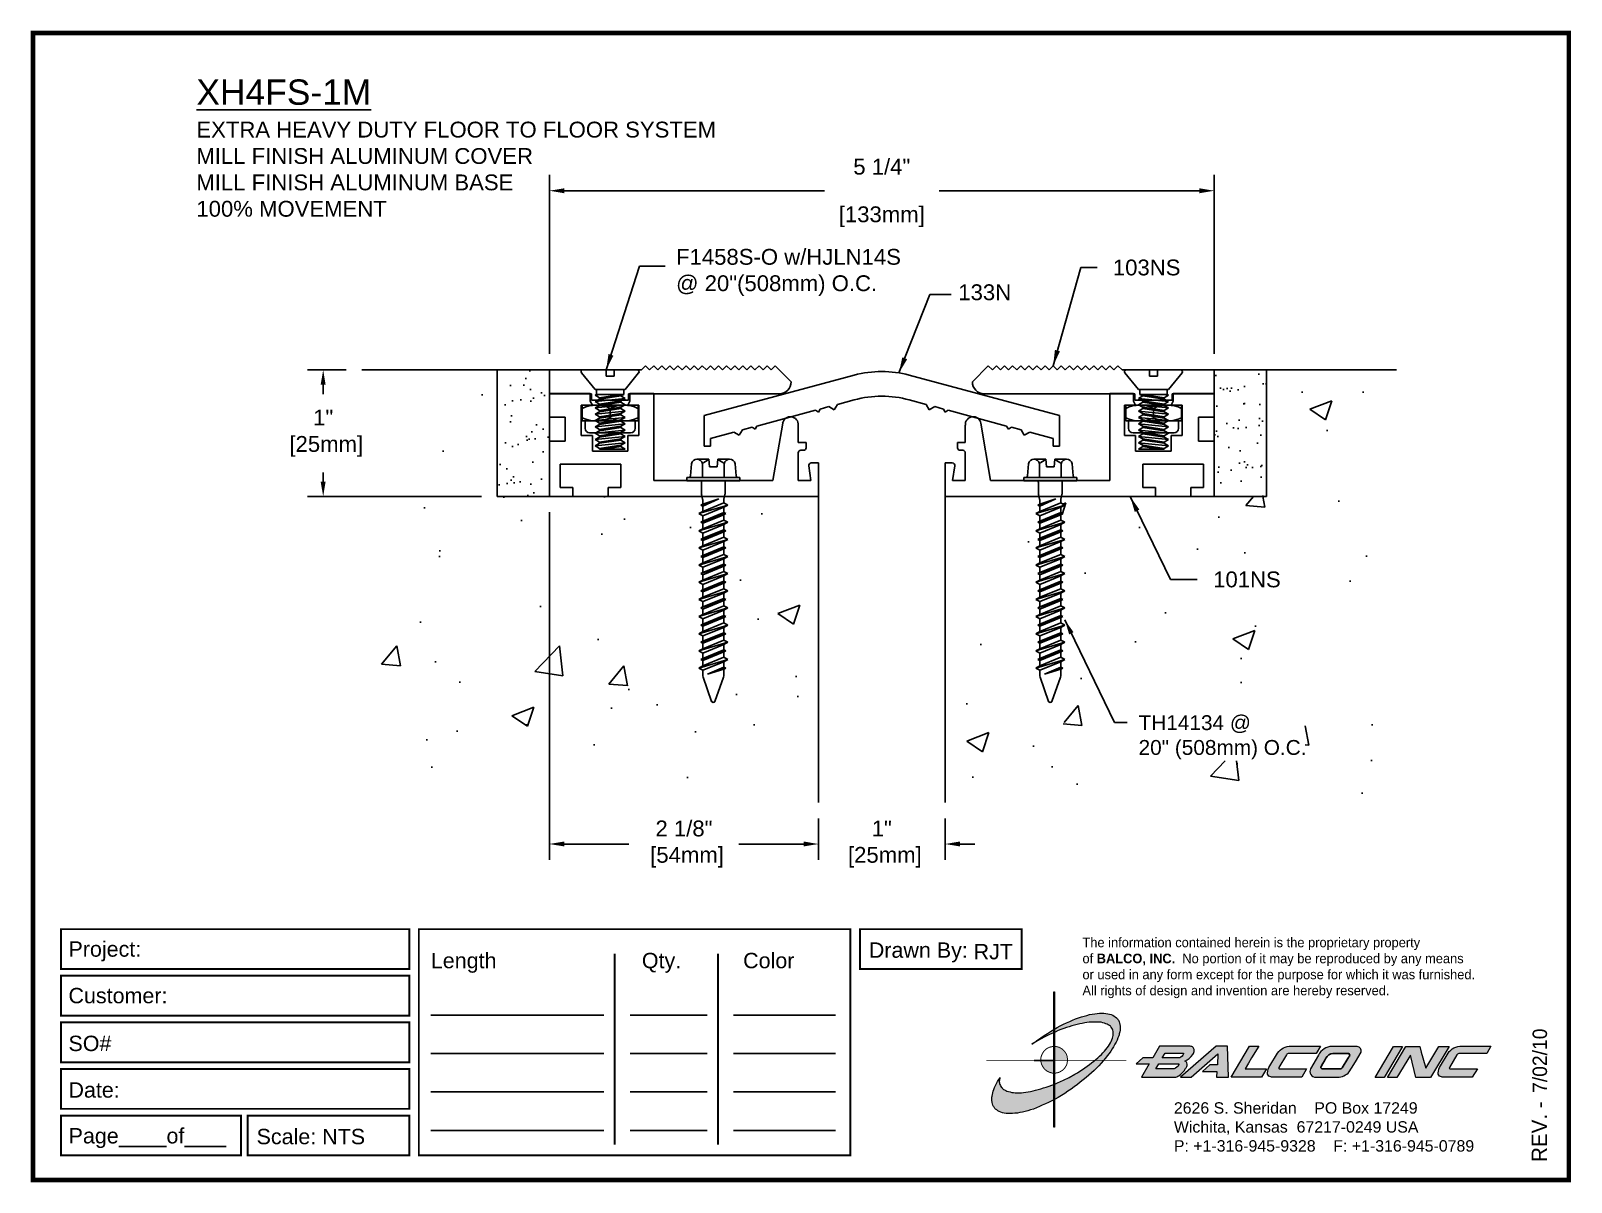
# Paper-space layout 'Layout1' of a CAD drawing. Header units: inches. Extents: x 0 to 10, y 0 to 7.5.
# The model-space entities are those that its viewports show. They can reach past a viewport. Long polylines and large blocks are cut down to what shows.
import ezdxf

# ---------------------------------------------------------------- set-up
doc = ezdxf.new("R2010")
doc.units = ezdxf.units.IN
doc.header["$MEASUREMENT"] = 0
for name, color, linetype in [('Anchors', 4, 'Continuous'), ('Border', 7, 'Continuous'), ('Conditions', 1, 'Continuous'), ('Dimensions', 3, 'Continuous'), ('Metals', 7, 'Continuous'), ('Text', 2, 'Continuous')]:
    doc.layers.add(name, color=color, linetype=linetype)
doc.styles.add('Arial', font='arial.ttf')
doc.styles.add('Copyright', font='ERASDEMI.TTF')
doc.styles.add('ROMAND', font='romand.shx')
doc.dimstyles.new('ARCH', dxfattribs={"dimtxt": 0.125, "dimasz": 0.125, "dimexe": 0.125, "dimexo": 0.125, "dimgap": 0.125, "dimtad": 0, "dimtih": 1, "dimtoh": 1, "dimdec": 4, "dimzin": 0, "dimdsep": 46, "dimlunit": 4, "dimtxsty": 'ROMAND', "dimcen": 0.0625, "dimadec": 0, "dimazin": 0, "dimtfac": 1, "dimtdec": 4, "dimtofl": 0, "dimtmove": 0, "dimatfit": 3, "dimfxl": 0, "dimfrac": 2, "dimtolj": 1, "dimtzin": 0, "dimarcsym": 0})
doc.dimstyles.new('Arial', dxfattribs={"dimtxt": 0.1175, "dimasz": 0.1175, "dimexe": 0.125, "dimexo": 0.125, "dimgap": 0.125, "dimtad": 0, "dimtih": 1, "dimtoh": 1, "dimdec": 4, "dimzin": 0, "dimdsep": 46, "dimlunit": 4, "dimtxsty": 'Arial', "dimcen": 0.09, "dimadec": 0, "dimazin": 0, "dimtfac": 1, "dimtdec": 4, "dimtofl": 0, "dimtmove": 0, "dimatfit": 3, "dimfxl": 0, "dimfrac": 2, "dimtolj": 1, "dimtzin": 0, "dimarcsym": 0})

psp = doc.layouts.get("Layout1")

# ---------------------------------------------------------------- texts
at = {"insert": (6.843, 1.591), "char_height": 0.0625, "width": 50.295, "attachment_point": 1, "style": 'Copyright'}
psp.add_mtext('The information contained herein is the proprietary property\\Pof {\\fEras Bold ITC|b0|i0|c0|p34;BALCO, INC.}  No portion of it may be reproduced by any means\\Por used in any form except for the purpose for which it was furnished.\\PAll rights of design and invention are hereby reserved.', dxfattribs=at)
at = {"layer": 'Border', "insert": (7.438, 0.52), "char_height": 0.074, "width": 2.3438, "attachment_point": 1, "style": 'Arial'}
psp.add_mtext('2626 S. Sheridan    PO Box 17249\\PWichita, Kansas  67217-0249 USA \\PP: +1-316-945-9328    F: +1-316-945-0789', dxfattribs=at)

msp = doc.modelspace()

# ---------------------------------------------------------------- texts
at = {"layer": 'Text', "insert": (4.6705, 9.63146), "char_height": 0.2, "width": 4.25, "attachment_point": 1, "style": 'Arial'}
msp.add_mtext('{\\LXH4FS-1M\\P\\H0.625x;\\lEXTRA HEAVY DUTY FLOOR TO FLOOR SYSTEM\\PMILL FINISH ALUMINUM COVER\\PMILL FINISH ALUMINUM BASE\\P100% MOVEMENT}', dxfattribs=at)
at = {"layer": 'Text', "style": 'Arial'}
for s, insert, char_height, attachment_point in [('F1458S-O w/HJLN14S\\P@ 20"(508mm) O.C.', (8.45841, 8.10797), 0.125, 4), ('103NS', (11.90771, 8.14615), 0.125, 4), ('{133N}', (10.68721, 7.95046), 0.125, 4), ('101NS', (12.69965, 5.68333), 0.125, 4), ('TH14134 @\\P20" (508mm) O.C.', (12.11075, 4.61201), 0.1175, 1)]:
    msp.add_mtext(s, dxfattribs=dict(at, insert=insert, char_height=char_height, attachment_point=attachment_point))

# ---------------------------------------------------------------- blocks, each defined once
blk = doc.blocks.new('ACADlogo')
h = blk.add_hatch(color=256)
h.paths.add_polyline_path([(-3.346, 1.223), (-3.351, 1.223), (-3.351, 0.979), (-3.346, 0.982)])
h.paths.add_polyline_path([(-3.346, 0.961), (-3.351, 0.959), (-3.351, 0.868), (-3.346, 0.868)])
h.paths.add_polyline_path([(-3.346, 0.777), (-3.351, 0.777), (-3.351, 0.699), (-3.351, 0.695), (-3.35, 0.695), (-3.346, 0.695)])
h.paths.add_polyline_path([(-3.346, 0.864), (-3.346, 0.868), (-3.35, 0.868), (-3.351, 0.868), (-3.351, 0.777), (-3.346, 0.777), (-3.346, 0.778), (-3.348, 0.778)])
h.paths.add_polyline_path([(-3.346, 0.524), (-3.351, 0.521), (-3.351, 0.342), (-3.346, 0.342)])
h.paths.add_polyline_path([(-3.346, 0.695), (-3.351, 0.695), (-3.351, 0.621), (-3.346, 0.623)])
h.paths.add_polyline_path([(-3.346, 0.623), (-3.351, 0.621), (-3.351, 0.521), (-3.346, 0.524)])
h.paths.add_polyline_path([(-3.346, 0.982), (-3.351, 0.979), (-3.351, 0.959), (-3.346, 0.961)])
h = blk.add_hatch(color=175)
h.paths.add_polyline_path([(-3.518, 0.573), (-3.534, 0.571), (-3.548, 0.569), (-3.562, 0.567), (-3.576, 0.567), (-3.589, 0.566), (-3.602, 0.567), (-3.614, 0.568), (-3.625, 0.569), (-3.636, 0.572), (-3.646, 0.574), (-3.656, 0.577), (-3.664, 0.581), (-3.673, 0.585), (-3.679, 0.589), (-3.685, 0.595), (-3.688, 0.598), (-3.691, 0.6), (-3.695, 0.607), (-3.699, 0.614), (-3.703, 0.621), (-3.704, 0.626), (-3.705, 0.631), (-3.706, 0.637), (-3.706, 0.642), (-3.705, 0.648), (-3.705, 0.653), (-3.703, 0.659), (-3.702, 0.665), (-3.71, 0.652), (-3.717, 0.639), (-3.725, 0.626), (-3.731, 0.613), (-3.737, 0.601), (-3.741, 0.589), (-3.746, 0.577), (-3.749, 0.566), (-3.751, 0.555), (-3.753, 0.544), (-3.754, 0.538), (-3.754, 0.533), (-3.755, 0.523), (-3.754, 0.513), (-3.753, 0.508), (-3.752, 0.503), (-3.75, 0.494), (-3.748, 0.486), (-3.743, 0.477), (-3.74, 0.473), (-3.738, 0.469), (-3.734, 0.465), (-3.73, 0.461), (-3.723, 0.455), (-3.715, 0.449), (-3.706, 0.445), (-3.695, 0.44), (-3.685, 0.437), (-3.674, 0.434), (-3.661, 0.432), (-3.648, 0.431), (-3.634, 0.431), (-3.62, 0.431), (-3.604, 0.433), (-3.588, 0.435), (-3.572, 0.438), (-3.556, 0.441), (-3.538, 0.445), (-3.52, 0.449), (-3.503, 0.456), (-3.483, 0.461), (-3.464, 0.469), (-3.445, 0.477), (-3.426, 0.485), (-3.406, 0.494), (-3.385, 0.503), (-3.364, 0.514), (-3.351, 0.521), (-3.351, 0.621), (-3.364, 0.616), (-3.382, 0.609), (-3.4, 0.603), (-3.418, 0.598), (-3.436, 0.592), (-3.453, 0.587), (-3.47, 0.583), (-3.486, 0.579), (-3.503, 0.576)])
h.paths.add_polyline_path([(-3.215, 0.687), (-3.251, 0.667), (-3.289, 0.649), (-3.327, 0.631), (-3.345, 0.623), (-3.346, 0.623), (-3.346, 0.524), (-3.343, 0.525), (-3.323, 0.537), (-3.302, 0.549), (-3.28, 0.563), (-3.259, 0.577), (-3.238, 0.59), (-3.218, 0.605), (-3.198, 0.62), (-3.179, 0.635), (-3.16, 0.65), (-3.141, 0.665), (-3.123, 0.681), (-3.106, 0.696), (-3.089, 0.712), (-3.074, 0.727), (-3.058, 0.743), (-3.043, 0.759), (-3.03, 0.775), (-3.028, 0.777), (-3.085, 0.777), (-3.091, 0.772), (-3.105, 0.761), (-3.118, 0.75), (-3.134, 0.739), (-3.149, 0.729), (-3.165, 0.718), (-3.182, 0.707), (-3.198, 0.697)])
h.paths.add_polyline_path([(-2.921, 1.009), (-2.922, 1.015), (-2.924, 1.02), (-2.926, 1.029), (-2.931, 1.038), (-2.934, 1.043), (-2.936, 1.047), (-2.94, 1.05), (-2.943, 1.054), (-2.951, 1.06), (-2.959, 1.066), (-2.968, 1.071), (-2.978, 1.075), (-2.989, 1.079), (-3, 1.081), (-3.013, 1.083), (-3.026, 1.084), (-3.04, 1.084), (-3.054, 1.084), (-3.07, 1.083), (-3.085, 1.081), (-3.102, 1.079), (-3.118, 1.075), (-3.136, 1.07), (-3.153, 1.066), (-3.171, 1.06), (-3.191, 1.054), (-3.21, 1.047), (-3.229, 1.039), (-3.248, 1.031), (-3.268, 1.022), (-3.289, 1.012), (-3.31, 1.002), (-3.33, 0.991), (-3.346, 0.982), (-3.346, 0.961), (-3.342, 0.962), (-3.323, 0.971), (-3.305, 0.978), (-3.287, 0.984), (-3.268, 0.991), (-3.251, 0.996), (-3.234, 1.002), (-3.216, 1.007), (-3.199, 1.011), (-3.182, 1.015), (-3.167, 1.018), (-3.15, 1.021), (-3.136, 1.023), (-3.121, 1.025), (-3.107, 1.026), (-3.093, 1.026), (-3.079, 1.027), (-3.067, 1.026), (-3.054, 1.026), (-3.043, 1.025), (-3.032, 1.022), (-3.022, 1.02), (-3.013, 1.016), (-3.004, 1.013), (-2.997, 1.009), (-2.989, 1.005), (-2.983, 0.999), (-2.98, 0.996), (-2.978, 0.994), (-2.973, 0.987), (-2.969, 0.981), (-2.967, 0.973), (-2.965, 0.965), (-2.964, 0.957), (-2.964, 0.949), (-2.964, 0.944), (-2.965, 0.94), (-2.967, 0.93), (-2.969, 0.921), (-2.973, 0.911), (-2.978, 0.901), (-2.983, 0.891), (-2.989, 0.881), (-2.996, 0.871), (-3.004, 0.86), (-3.012, 0.849), (-3.021, 0.838), (-3.032, 0.827), (-3.042, 0.816), (-3.053, 0.805), (-3.065, 0.794), (-3.077, 0.783), (-3.085, 0.777), (-3.028, 0.777), (-3.016, 0.791), (-3.004, 0.806), (-2.992, 0.822), (-2.981, 0.837), (-2.971, 0.852), (-2.962, 0.866), (-2.954, 0.882), (-2.946, 0.896), (-2.939, 0.91), (-2.934, 0.924), (-2.929, 0.938), (-2.926, 0.944), (-2.925, 0.951), (-2.922, 0.963), (-2.92, 0.975), (-2.92, 0.982), (-2.919, 0.987), (-2.92, 0.999), (-2.92, 1.005)])
h.paths.add_polyline_path([(-3.372, 0.966), (-3.393, 0.953), (-3.415, 0.94), (-3.435, 0.925), (-3.455, 0.911), (-3.475, 0.897), (-3.494, 0.882), (-3.468, 0.898), (-3.439, 0.915), (-3.41, 0.93), (-3.396, 0.938), (-3.38, 0.945), (-3.351, 0.959), (-3.351, 0.979)])
h = blk.add_hatch(color=256)
h.paths.add_polyline_path([(-3.268, 0.814), (-3.27, 0.819), (-3.273, 0.824), (-3.276, 0.828), (-3.279, 0.833), (-3.282, 0.837), (-3.286, 0.841), (-3.29, 0.845), (-3.294, 0.849), (-3.298, 0.852), (-3.303, 0.855), (-3.308, 0.858), (-3.313, 0.86), (-3.318, 0.863), (-3.323, 0.864), (-3.328, 0.866), (-3.334, 0.867), (-3.339, 0.868), (-3.345, 0.868), (-3.346, 0.868), (-3.346, 0.777), (-3.335, 0.777), (-3.262, 0.777), (-3.262, 0.781), (-3.262, 0.787), (-3.263, 0.792), (-3.264, 0.798), (-3.265, 0.803), (-3.266, 0.808)])
h.paths.add_polyline_path([(-3.351, 0.777), (-3.436, 0.777), (-3.435, 0.773), (-3.435, 0.768), (-3.434, 0.762), (-3.432, 0.757), (-3.431, 0.752), (-3.428, 0.747), (-3.426, 0.742), (-3.423, 0.737), (-3.42, 0.732), (-3.417, 0.728), (-3.414, 0.723), (-3.41, 0.719), (-3.406, 0.716), (-3.401, 0.712), (-3.397, 0.709), (-3.392, 0.706), (-3.387, 0.704), (-3.382, 0.701), (-3.377, 0.699), (-3.372, 0.698), (-3.367, 0.696), (-3.361, 0.695), (-3.356, 0.695), (-3.351, 0.695)])
h.paths.add_polyline_path([(-3.346, 0.868), (-3.35, 0.868), (-3.351, 0.868), (-3.351, 0.777), (-3.346, 0.777)])
h = blk.add_hatch(color=256)
h.paths.add_polyline_path([(-2.438, 0.844, 0.412988), (-2.461, 0.869), (-2.663, 0.869), (-2.707, 0.794), (-2.771, 0.794), (-2.815, 0.755), (-2.73, 0.755), (-2.781, 0.668), (-2.563, 0.668, 0.107996), (-2.538, 0.677, 0.108939), (-2.494, 0.724, 0.080345), (-2.483, 0.745, 0.419497), (-2.499, 0.773, 0.149928), (-2.447, 0.815, 0.134283)])
h.paths.add_polyline_path([(-2.507, 0.821, -0.209012), (-2.532, 0.794), (-2.538, 0.794), (-2.646, 0.794), (-2.627, 0.825), (-2.51, 0.825, -0.56619)], flags=16)
h.paths.add_polyline_path([(-2.538, 0.75, -0.241309), (-2.569, 0.722), (-2.688, 0.722), (-2.669, 0.755), (-2.541, 0.755, -0.56619)], flags=16)
for points in [[(-2.285, 0.819), (-2.287, 0.748), (-2.335, 0.748), (-2.383, 0.705), (-2.29, 0.705), (-2.292, 0.668), (-2.215, 0.668), (-2.221, 0.869), (-2.295, 0.869), (-2.527, 0.668), (-2.458, 0.668)], [(-2.018, 0.869), (-2.079, 0.869), (-2.198, 0.668), (-2, 0.668), (-1.968, 0.722), (-2.107, 0.722), (-2.085, 0.759), (-2.064, 0.794)], [(-1.617, 0.869), (-1.807, 0.869, 0.270182), (-1.896, 0.825), (-1.946, 0.742, 0.109019), (-1.961, 0.695, 0.340665), (-1.945, 0.672, 0.129907), (-1.923, 0.668), (-1.738, 0.668), (-1.706, 0.722), (-1.878, 0.722), (-1.882, 0.722, -0.601242), (-1.887, 0.731), (-1.838, 0.813, -0.253048), (-1.821, 0.823), (-1.645, 0.823)], [(-1.083, 0.867), (-1.14, 0.867), (-1.261, 0.667), (-1.26, 0.667), (-1.202, 0.667)], [(-0.96, 0.83), (-0.969, 0.867), (-1.061, 0.867), (-1.179, 0.667), (-1.12, 0.667), (-1.031, 0.812), (-0.995, 0.667), (-0.9, 0.667), (-0.778, 0.867), (-0.846, 0.867), (-0.931, 0.727), (-0.951, 0.795)], [(-0.507, 0.869), (-0.697, 0.869, 0.270182), (-0.786, 0.825), (-0.836, 0.742, 0.109019), (-0.85, 0.695, 0.340665), (-0.835, 0.672, 0.129907), (-0.812, 0.668), (-0.628, 0.668), (-0.595, 0.722), (-0.768, 0.722), (-0.772, 0.722, -0.601242), (-0.777, 0.731), (-0.728, 0.813, -0.253048), (-0.71, 0.823), (-0.534, 0.823)], [(-3.346, 0.623), (-3.351, 0.621), (-3.351, 0.521), (-3.346, 0.524)]]:
    blk.add_hatch(color=256).paths.add_polyline_path(points)
h = blk.add_hatch(color=256)
h.paths.add_polyline_path([(-1.377, 0.868), (-1.383, 0.868), (-1.383, 0.868), (-1.44, 0.868), (-1.492, 0.868), (-1.541, 0.868, 0.297712), (-1.628, 0.811), (-1.68, 0.723, 0.585116), (-1.646, 0.668), (-1.506, 0.668, 0.210586), (-1.429, 0.703), (-1.415, 0.726), (-1.389, 0.769), (-1.352, 0.831, 0.4352)])
h.paths.add_polyline_path([(-1.437, 0.823, -0.603783), (-1.428, 0.805), (-1.431, 0.801), (-1.434, 0.796), (-1.438, 0.789), (-1.474, 0.728, -0.229001), (-1.489, 0.722), (-1.494, 0.722), (-1.501, 0.722), (-1.597, 0.722), (-1.604, 0.722, -0.492401), (-1.613, 0.734), (-1.601, 0.757), (-1.591, 0.775), (-1.582, 0.791, -0.238368), (-1.535, 0.823)], flags=16)
for q in [(-3.48, 0.777), (-3.351, 0.642)]:
    blk.add_line((-3.351, 0.777), q)
at = {"color": 7, "lineweight": 0}
for points in [[(-3.351, 1.223), (-3.346, 1.223), (-3.346, 0.342), (-3.351, 0.342), (-3.351, 1.223)], [(-2.292, 0.668), (-2.215, 0.668), (-2.221, 0.869), (-2.295, 0.869), (-2.527, 0.668), (-2.458, 0.668), (-2.285, 0.819), (-2.287, 0.748), (-2.286, 0.748), (-2.335, 0.748), (-2.383, 0.705), (-2.29, 0.705), (-2.292, 0.668), (-2.292, 0.668)], [(-2.198, 0.668), (-2.079, 0.869), (-2.018, 0.869), (-2.064, 0.794), (-2.085, 0.759), (-2.107, 0.722), (-1.968, 0.722), (-2, 0.668), (-2.198, 0.668), (-2.198, 0.668)], [(-1.383, 0.868), (-1.383, 0.868)], [(-1.261, 0.667), (-1.14, 0.867), (-1.083, 0.867), (-1.202, 0.667), (-1.26, 0.667), (-1.261, 0.667), (-1.261, 0.667)], [(-0.9, 0.667), (-0.995, 0.667), (-1.031, 0.812), (-1.12, 0.667), (-1.179, 0.667), (-1.061, 0.867), (-0.969, 0.867), (-0.96, 0.83), (-0.951, 0.795), (-0.931, 0.727), (-0.846, 0.867), (-0.778, 0.867), (-0.9, 0.667), (-0.9, 0.667)]]:
    blk.add_lwpolyline(points, dxfattribs=at)
at = {"color": 175, "lineweight": 0}
blk.add_lwpolyline([(-2.926, 1.029), (-2.924, 1.02), (-2.922, 1.015), (-2.921, 1.009), (-2.92, 1.005), (-2.92, 0.999), (-2.919, 0.987), (-2.92, 0.982), (-2.92, 0.975), (-2.922, 0.963), (-2.925, 0.951), (-2.926, 0.944), (-2.929, 0.938), (-2.934, 0.924), (-2.939, 0.91), (-2.946, 0.896), (-2.954, 0.882), (-2.962, 0.866), (-2.971, 0.852), (-2.981, 0.837), (-2.992, 0.822), (-3.004, 0.806), (-3.016, 0.791), (-3.03, 0.775), (-3.043, 0.759), (-3.058, 0.743), (-3.074, 0.727), (-3.089, 0.712), (-3.106, 0.696), (-3.123, 0.681), (-3.141, 0.665), (-3.16, 0.65), (-3.179, 0.635), (-3.198, 0.62), (-3.218, 0.605), (-3.238, 0.59), (-3.259, 0.577), (-3.28, 0.563), (-3.302, 0.549), (-3.323, 0.537), (-3.343, 0.525), (-3.364, 0.514), (-3.385, 0.503), (-3.406, 0.494), (-3.426, 0.485), (-3.445, 0.477), (-3.464, 0.469), (-3.483, 0.461), (-3.503, 0.456), (-3.52, 0.449), (-3.538, 0.445), (-3.556, 0.441), (-3.572, 0.438), (-3.588, 0.435), (-3.604, 0.433), (-3.62, 0.431), (-3.634, 0.431), (-3.648, 0.431), (-3.661, 0.432), (-3.674, 0.434), (-3.685, 0.437), (-3.695, 0.44), (-3.706, 0.445), (-3.715, 0.449), (-3.723, 0.455), (-3.73, 0.461), (-3.734, 0.465), (-3.738, 0.469), (-3.74, 0.473), (-3.743, 0.477), (-3.748, 0.486), (-3.75, 0.494), (-3.752, 0.503), (-3.753, 0.508), (-3.754, 0.513), (-3.755, 0.523), (-3.754, 0.533), (-3.754, 0.538), (-3.753, 0.544), (-3.751, 0.555), (-3.749, 0.566), (-3.746, 0.577), (-3.741, 0.589), (-3.737, 0.601), (-3.731, 0.613), (-3.725, 0.626), (-3.717, 0.639), (-3.71, 0.652), (-3.702, 0.665), (-3.703, 0.659), (-3.705, 0.653), (-3.705, 0.648), (-3.706, 0.642), (-3.706, 0.637), (-3.705, 0.631), (-3.704, 0.626), (-3.703, 0.621), (-3.699, 0.614), (-3.695, 0.607), (-3.691, 0.6), (-3.688, 0.598), (-3.685, 0.595), (-3.679, 0.589), (-3.673, 0.585), (-3.664, 0.581), (-3.656, 0.577), (-3.646, 0.574), (-3.636, 0.572), (-3.625, 0.569), (-3.614, 0.568), (-3.602, 0.567), (-3.589, 0.566), (-3.576, 0.567), (-3.562, 0.567), (-3.548, 0.569), (-3.534, 0.571), (-3.518, 0.573), (-3.503, 0.576), (-3.486, 0.579), (-3.47, 0.583), (-3.453, 0.587), (-3.436, 0.592), (-3.418, 0.598), (-3.4, 0.603), (-3.382, 0.609), (-3.364, 0.616), (-3.345, 0.623), (-3.327, 0.631), (-3.289, 0.649), (-3.251, 0.667), (-3.215, 0.687), (-3.198, 0.697), (-3.182, 0.707), (-3.165, 0.718), (-3.149, 0.729), (-3.134, 0.739), (-3.118, 0.75), (-3.105, 0.761), (-3.091, 0.772), (-3.077, 0.783), (-3.065, 0.794), (-3.053, 0.805), (-3.042, 0.816), (-3.032, 0.827), (-3.021, 0.838), (-3.012, 0.849), (-3.004, 0.86), (-2.996, 0.871), (-2.989, 0.881), (-2.983, 0.891), (-2.978, 0.901), (-2.973, 0.911), (-2.969, 0.921), (-2.967, 0.93), (-2.965, 0.94), (-2.964, 0.944), (-2.964, 0.949), (-2.964, 0.957), (-2.965, 0.965), (-2.967, 0.973), (-2.969, 0.981), (-2.973, 0.987), (-2.978, 0.994), (-2.98, 0.996), (-2.983, 0.999), (-2.989, 1.005), (-2.997, 1.009), (-3.004, 1.013), (-3.013, 1.016), (-3.022, 1.02), (-3.032, 1.022), (-3.043, 1.025), (-3.054, 1.026), (-3.067, 1.026), (-3.079, 1.027), (-3.093, 1.026), (-3.107, 1.026), (-3.121, 1.025), (-3.136, 1.023), (-3.15, 1.021), (-3.167, 1.018), (-3.182, 1.015), (-3.199, 1.011), (-3.216, 1.007), (-3.234, 1.002), (-3.251, 0.996), (-3.268, 0.991), (-3.287, 0.984), (-3.305, 0.978), (-3.323, 0.971), (-3.342, 0.962), (-3.38, 0.945), (-3.396, 0.938), (-3.41, 0.93), (-3.439, 0.915), (-3.468, 0.898), (-3.494, 0.882), (-3.475, 0.897), (-3.455, 0.911), (-3.435, 0.925), (-3.415, 0.94), (-3.393, 0.953), (-3.372, 0.966), (-3.351, 0.979), (-3.33, 0.991), (-3.31, 1.002), (-3.289, 1.012), (-3.268, 1.022), (-3.248, 1.031), (-3.229, 1.039), (-3.21, 1.047), (-3.191, 1.054), (-3.171, 1.06), (-3.153, 1.066), (-3.136, 1.07), (-3.118, 1.075), (-3.102, 1.079), (-3.085, 1.081), (-3.07, 1.083), (-3.054, 1.084), (-3.04, 1.084), (-3.026, 1.084), (-3.013, 1.083), (-3, 1.081), (-2.989, 1.079), (-2.978, 1.075), (-2.968, 1.071), (-2.959, 1.066), (-2.951, 1.06), (-2.943, 1.054), (-2.94, 1.05), (-2.936, 1.047), (-2.934, 1.043), (-2.931, 1.038), (-2.926, 1.029), (-2.926, 1.029)], dxfattribs=at)
at = {"color": 7, "lineweight": 0, "const_width": 0.0064}
blk.add_lwpolyline([(-3.262, 0.781), (-3.262, 0.787), (-3.263, 0.792), (-3.264, 0.798), (-3.265, 0.803), (-3.266, 0.808), (-3.268, 0.814), (-3.27, 0.819), (-3.273, 0.824), (-3.276, 0.828), (-3.279, 0.833), (-3.282, 0.837), (-3.286, 0.841), (-3.29, 0.845), (-3.294, 0.849), (-3.298, 0.852), (-3.303, 0.855), (-3.308, 0.858), (-3.313, 0.86), (-3.318, 0.863), (-3.323, 0.864), (-3.328, 0.866), (-3.334, 0.867), (-3.339, 0.868), (-3.345, 0.868), (-3.35, 0.868), (-3.356, 0.868), (-3.361, 0.867), (-3.367, 0.866), (-3.372, 0.865), (-3.377, 0.863), (-3.382, 0.862), (-3.387, 0.859), (-3.392, 0.857), (-3.397, 0.854), (-3.401, 0.851), (-3.406, 0.847), (-3.41, 0.843), (-3.414, 0.839), (-3.417, 0.835), (-3.42, 0.831), (-3.423, 0.826), (-3.426, 0.821), (-3.428, 0.816), (-3.431, 0.811), (-3.432, 0.806), (-3.434, 0.801), (-3.435, 0.795), (-3.435, 0.79), (-3.436, 0.784), (-3.436, 0.779), (-3.435, 0.773), (-3.435, 0.768), (-3.434, 0.762), (-3.432, 0.757), (-3.431, 0.752), (-3.428, 0.747), (-3.426, 0.742), (-3.423, 0.737), (-3.42, 0.732), (-3.417, 0.728), (-3.414, 0.723), (-3.41, 0.719), (-3.406, 0.716), (-3.401, 0.712), (-3.397, 0.709), (-3.392, 0.706), (-3.387, 0.704), (-3.382, 0.701), (-3.377, 0.699), (-3.372, 0.698), (-3.367, 0.696), (-3.361, 0.695), (-3.356, 0.695), (-3.35, 0.695), (-3.345, 0.695), (-3.339, 0.695), (-3.334, 0.696), (-3.328, 0.697), (-3.323, 0.698), (-3.318, 0.7), (-3.313, 0.702), (-3.308, 0.705), (-3.303, 0.708), (-3.298, 0.711), (-3.294, 0.714), (-3.29, 0.718), (-3.286, 0.721), (-3.282, 0.726), (-3.279, 0.73), (-3.276, 0.734), (-3.273, 0.739), (-3.27, 0.744), (-3.268, 0.749), (-3.266, 0.754), (-3.265, 0.76), (-3.264, 0.765), (-3.263, 0.77), (-3.262, 0.776), (-3.262, 0.781)], dxfattribs=at)
at = {"color": 7, "lineweight": 0}
for points in [[(-2.447, 0.815, 0.130368), (-2.438, 0.843, 0.448367), (-2.463, 0.869), (-2.663, 0.869), (-2.707, 0.794), (-2.771, 0.794), (-2.815, 0.755), (-2.73, 0.755), (-2.781, 0.668), (-2.563, 0.668, 0.107996), (-2.538, 0.677, 0.108939), (-2.494, 0.724, 0.077395), (-2.484, 0.744, 0.430878), (-2.499, 0.773, 0.149928)], [(-2.507, 0.821, -0.209012), (-2.532, 0.794), (-2.538, 0.794), (-2.646, 0.794), (-2.627, 0.825), (-2.512, 0.825), (-2.509, 0.825, -0.531288)], [(-1.838, 0.813), (-1.887, 0.731, 0.587385), (-1.882, 0.722), (-1.878, 0.722), (-1.706, 0.722), (-1.738, 0.668), (-1.923, 0.668, -0.129907), (-1.945, 0.672, -0.349839), (-1.961, 0.696, -0.107341), (-1.946, 0.742), (-1.896, 0.825, -0.270182), (-1.807, 0.869), (-1.617, 0.869), (-1.645, 0.823), (-1.821, 0.823, 0.252436)], [(-1.68, 0.723, 0.585116), (-1.646, 0.668), (-1.506, 0.668, 0.210586), (-1.429, 0.703), (-1.415, 0.726), (-1.389, 0.769), (-1.352, 0.831, 0.4352), (-1.377, 0.868), (-1.383, 0.868), (-1.383, 0.868), (-1.44, 0.868), (-1.492, 0.868), (-1.541, 0.868, 0.297712), (-1.628, 0.811)], [(-0.728, 0.813), (-0.777, 0.731, 0.587385), (-0.772, 0.722), (-0.768, 0.722), (-0.595, 0.722), (-0.628, 0.668), (-0.812, 0.668, -0.129907), (-0.835, 0.672, -0.349839), (-0.85, 0.696, -0.107341), (-0.836, 0.742), (-0.786, 0.825, -0.270182), (-0.697, 0.869), (-0.507, 0.869), (-0.534, 0.823), (-0.71, 0.823, 0.252436)], [(-2.569, 0.722), (-2.688, 0.722), (-2.669, 0.755), (-2.543, 0.755), (-2.54, 0.755, -0.531288), (-2.538, 0.75, -0.241309)]]:
    blk.add_lwpolyline(points, format="xyb", close=True, dxfattribs=at)
blk.add_lwpolyline([(-1.437, 0.823), (-1.535, 0.823, 0.238368), (-1.582, 0.791), (-1.591, 0.775), (-1.601, 0.757), (-1.613, 0.734, 0.490298), (-1.604, 0.722), (-1.597, 0.722), (-1.501, 0.722), (-1.494, 0.722), (-1.489, 0.722, 0.229001), (-1.474, 0.728), (-1.438, 0.789), (-1.434, 0.796), (-1.431, 0.801), (-1.428, 0.805, 0.603783)], format="xyb", close=True)
blk.add_lwpolyline([(-2.879, 0.777, 0.00455, 0.00455, 0), (-3.791, 0.777, 0.00183, 0.00183, 0), (-3.791, 0.777, 0.00183, 0.00183, 0)], format="xyseb", dxfattribs=at)
blk = doc.blocks.new('Quantity Data')
at = {"layer": 'Border', "color": 253}
for p, q in [((2.755, 1.254), (3.881, 1.254)), ((4.054, 1.254), (4.553, 1.254)), ((4.725, 1.254), (5.389, 1.254)), ((2.755, 1.004), (3.881, 1.004)), ((4.054, 1.004), (4.553, 1.004)), ((4.725, 1.004), (5.389, 1.004)), ((2.755, 0.754), (3.881, 0.754)), ((4.054, 0.754), (4.553, 0.754)), ((4.725, 0.754), (5.389, 0.754)), ((2.755, 0.504), (3.881, 0.504)), ((4.054, 0.504), (4.553, 0.504)), ((4.725, 0.504), (5.389, 0.504))]:
    blk.add_line(p, q, dxfattribs=at)
at = {"layer": 'Border', "const_width": 0.0125}
blk.add_lwpolyline([(5.485, 0.341), (2.678, 0.341), (2.678, 1.813), (5.485, 1.813)], close=True, dxfattribs=at)
for points in [[(3.953, 1.653), (3.953, 0.412)], [(4.625, 1.653), (4.625, 0.412)]]:
    blk.add_lwpolyline(points, dxfattribs=at)
at = {"layer": 'Border', "style": 'Arial'}
for s, p in [('Length', (2.756, 1.559)), ('Qty.', (4.129, 1.559)), ('Color', (4.788, 1.559))]:
    blk.add_text(s, height=0.1, dxfattribs=at).set_placement(p)
blk = doc.blocks.new('Drawn By')
at = {"layer": 'Border', "const_width": 0.0125}
blk.add_lwpolyline([(5.38, 1.813), (6.432, 1.813), (6.432, 1.554), (5.38, 1.554)], close=True, dxfattribs=at)
at = {"layer": 'Border', "style": 'Arial'}
blk.add_text('Drawn By: ', height=0.1, dxfattribs=at).set_placement((5.438, 1.627))
blk.add_attdef('XXX', (6.12, 1.617), '', height=0.1, dxfattribs=at)
blk = doc.blocks.new('Project Info')
at = {"layer": 'Border', "const_width": 0.0125}
for points in [[(0.182, 1.813), (2.448, 1.813), (2.448, 1.554), (0.182, 1.554)], [(0.182, 1.51), (2.448, 1.51), (2.448, 1.251), (0.182, 1.251)], [(0.182, 1.207), (2.448, 1.207), (2.448, 0.947), (0.182, 0.947)], [(0.182, 0.904), (2.448, 0.904), (2.448, 0.644), (0.182, 0.644)], [(0.182, 0.6), (1.352, 0.6), (1.352, 0.341), (0.182, 0.341)], [(1.396, 0.6), (2.448, 0.6), (2.448, 0.341), (1.396, 0.341)]]:
    blk.add_lwpolyline(points, close=True, dxfattribs=at)
at = {"layer": 'Border', "style": 'Arial'}
for s, p in [('Project:', (0.23, 1.634)), ('Customer:', (0.23, 1.331)), ('SO#', (0.23, 1.02)), ('Date:', (0.23, 0.717)), ('Page%%u        %%uof%%u       ', (0.231, 0.419)), ('Scale: NTS', (1.454, 0.414))]:
    blk.add_text(s, height=0.1, dxfattribs=at).set_placement(p)
blk = doc.blocks.new('REV')
at = {"style": 'Copyright'}
blk.add_text('REV. -', height=0.1, rotation=90, dxfattribs=at).set_placement((-0.142, 0.117))
at = {"style": 'Copyright', "flags": 4}
blk.add_attdef('REVISIONDATE', (-0.142, 0.566), '', height=0.0938, rotation=90, dxfattribs=at)
blk = doc.blocks.new('*D4')
at = {"layer": 'DEFPOINTS', "color": 0}
for p in [(7.458, 6.339), (9.583, 3.922), (9.583, 3.595)]:
    blk.add_point(p, dxfattribs=at)
at = {"layer": 'Dimensions', "color": 0, "lineweight": -2}
for p, q in [((7.458, 6.214), (7.458, 3.47)), ((9.583, 3.797), (9.583, 3.47)), ((7.576, 3.595), (8.086, 3.595)), ((9.466, 3.595), (8.955, 3.595))]:
    blk.add_line(p, q, dxfattribs=at)
at = {"layer": 'Dimensions', "color": 0}
for points in [[(7.576, 3.615), (7.576, 3.576), (7.458, 3.595)], [(9.466, 3.615), (9.466, 3.576), (9.583, 3.595)]]:
    blk.add_solid(points, dxfattribs=at)
at = {"layer": 'Dimensions', "color": 0, "insert": (8.521, 3.595), "char_height": 0.125, "attachment_point": 5, "style": 'Arial'}
blk.add_mtext('\\A1;2 1/8"\\P [54mm]', dxfattribs=at)
blk = doc.blocks.new('*D5')
at = {"layer": 'DEFPOINTS', "color": 0}
for p in [(12.708, 8.753), (7.458, 7.339), (12.708, 7.339)]:
    blk.add_point(p, dxfattribs=at)
at = {"layer": 'Dimensions', "color": 0, "lineweight": -2}
for p, q in [((7.458, 7.464), (7.458, 8.878)), ((12.708, 7.464), (12.708, 8.878)), ((7.576, 8.753), (9.63, 8.753)), ((12.591, 8.753), (10.536, 8.753))]:
    blk.add_line(p, q, dxfattribs=at)
at = {"layer": 'Dimensions', "color": 0}
for points in [[(7.576, 8.772), (7.576, 8.733), (7.458, 8.753)], [(12.591, 8.772), (12.591, 8.733), (12.708, 8.753)]]:
    blk.add_solid(points, dxfattribs=at)
at = {"layer": 'Dimensions', "color": 0, "char_height": 0.125, "attachment_point": 5, "style": 'Arial'}
for s, insert in [('\\A1;5 1/4"', (10.083, 8.942)), ('\\A1;[133mm]', (10.083, 8.548))]:
    blk.add_mtext(s, dxfattribs=dict(at, insert=insert))
blk = doc.blocks.new('103NS')
for p, q in [((-0.472, 0.548), (0.256, 0.548)), ((-0.472, 0.548), (-0.472, 0.36)), ((0.256, 0.548), (0.288, 0.58)), ((0.32, 0.548), (0.288, 0.58)), ((0.32, 0.548), (0.352, 0.58)), ((0.384, 0.548), (0.352, 0.58)), ((0.384, 0.548), (0.416, 0.58)), ((0.448, 0.548), (0.416, 0.58)), ((0.448, 0.548), (0.48, 0.58)), ((0.512, 0.548), (0.48, 0.58)), ((0.512, 0.548), (0.544, 0.58)), ((0.576, 0.548), (0.544, 0.58)), ((0.576, 0.548), (0.608, 0.58)), ((0.64, 0.548), (0.608, 0.58)), ((0.64, 0.548), (0.672, 0.58)), ((0.704, 0.548), (0.672, 0.58)), ((0.704, 0.548), (0.736, 0.58)), ((0.768, 0.548), (0.736, 0.58)), ((0.768, 0.548), (0.8, 0.58)), ((0.832, 0.548), (0.8, 0.58)), ((0.832, 0.548), (0.864, 0.58)), ((0.896, 0.548), (0.864, 0.58)), ((0.896, 0.548), (0.928, 0.58)), ((0.96, 0.548), (0.928, 0.58)), ((0.96, 0.548), (0.992, 0.58)), ((1.024, 0.548), (0.992, 0.58)), ((1.024, 0.548), (1.056, 0.58)), ((1.088, 0.548), (1.056, 0.58)), ((1.088, 0.548), (1.12, 0.58)), ((1.152, 0.548), (1.12, 0.58)), ((1.152, 0.548), (1.184, 0.58)), ((1.216, 0.548), (1.184, 0.58)), ((1.216, 0.548), (1.248, 0.58)), ((1.28, 0.548), (1.248, 0.58)), ((1.28, 0.548), (1.312, 0.58)), ((1.438, 0.454), (1.312, 0.58)), ((-0.472, 0.36), (-0.139, 0.36)), ((-0.139, 0.36), (-0.139, 0.31)), ((-0.139, 0.31), (0.154, 0.31)), ((0.154, 0.36), (0.154, 0.31)), ((0.154, 0.36), (1.344, 0.36))]:
    blk.add_line(p, q)
blk.add_arc((1.344, 0.454), 0.094, 270, 0)
blk = doc.blocks.new('101NS')
for p, q in [((-1.09, 0.618), (-1.09, 0.805)), ((-1.09, 0.805), (-0.767, 0.805)), ((-0.767, 0.745), (-0.767, 0.805)), ((-0.767, 0.745), (-0.751, 0.715)), ((-0.454, 0.745), (-0.47, 0.715)), ((-0.454, 0.745), (-0.454, 0.805)), ((-0.454, 0.805), (-0.266, 0.805)), ((-0.266, 0.118), (-0.266, 0.805)), ((-1.09, 0.618), (-0.965, 0.618)), ((-0.965, 0.43), (-0.965, 0.618)), ((-0.838, 0.715), (-0.751, 0.715)), ((-0.838, 0.475), (-0.838, 0.715)), ((-0.47, 0.715), (-0.383, 0.715)), ((-0.383, 0.475), (-0.383, 0.715)), ((0.675, 0.118), (0.752, 0.571)), ((0.875, 0.42), (0.875, 0.555)), ((-1.09, -0.007), (-1.09, 0.43)), ((-1.09, 0.43), (-0.965, 0.43)), ((-0.838, 0.475), (-0.751, 0.475)), ((-0.751, 0.35), (-0.751, 0.475)), ((-0.47, 0.35), (-0.47, 0.475)), ((-0.47, 0.475), (-0.383, 0.475)), ((0.875, 0.42), (0.937, 0.42)), ((0.937, 0.378), (0.937, 0.42)), ((-1.006, 0.248), (-0.526, 0.248)), ((-1.006, 0.063), (-1.006, 0.248)), ((-0.751, 0.35), (-0.47, 0.35)), ((-0.526, 0.063), (-0.526, 0.248)), ((0.875, 0.118), (0.875, 0.338)), ((0.895, 0.358), (0.917, 0.358)), ((0.978, 0.258), (1.035, 0.258)), ((1.035, -0.007), (1.035, 0.258)), ((0.975, 0.118), (0.958, 0.235)), ((-1.006, 0.063), (-0.906, 0.063)), ((-0.906, -0.007), (-0.906, 0.063)), ((-0.626, -0.007), (-0.626, 0.063)), ((-0.626, 0.063), (-0.526, 0.063)), ((-0.266, 0.118), (0.675, 0.118)), ((0.875, 0.118), (0.975, 0.118)), ((-1.09, -0.007), (-0.906, -0.007)), ((-0.626, -0.007), (1.035, -0.007))]:
    blk.add_line(p, q)
for centre, radius, start, end in [((0.813, 0.561), 0.062, 354.4336, 170.3765), ((0.917, 0.378), 0.02, 270, 0), ((0.895, 0.338), 0.02, 90, 180), ((0.978, 0.238), 0.02, 89.9995, 188.1584)]:
    blk.add_arc(centre, radius, start, end)
blk = doc.blocks.new('*D6')
at = {"layer": 'DEFPOINTS', "color": 0}
for p in [(5.978, 7.339), (5.672, 6.339), (7.046, 6.339)]:
    blk.add_point(p, dxfattribs=at)
at = {"layer": 'Dimensions', "color": 0, "lineweight": -2}
for p, q in [((5.853, 7.339), (5.547, 7.339)), ((5.672, 7.221), (5.672, 7.148)), ((5.672, 6.456), (5.672, 6.529)), ((6.921, 6.339), (5.547, 6.339))]:
    blk.add_line(p, q, dxfattribs=at)
at = {"layer": 'Dimensions', "color": 0}
for points in [[(5.652, 7.221), (5.691, 7.221), (5.672, 7.339)], [(5.652, 6.456), (5.691, 6.456), (5.672, 6.339)]]:
    blk.add_solid(points, dxfattribs=at)
at = {"layer": 'Dimensions', "color": 0, "insert": (5.672, 6.839), "char_height": 0.125, "attachment_point": 5, "style": 'Arial'}
blk.add_mtext('\\A1;1"\\P [25mm]', dxfattribs=at)
blk = doc.blocks.new('F1458S')
for p, q in [((-0.117, -0.155), (-0.224, -0.024)), ((-0.212, 0), (-0.029, 0)), ((-0.029, 0), (-0.029, -0.05)), ((-0.029, -0.05), (0.033, -0.05)), ((0.033, 0), (0.216, 0)), ((0.033, 0), (0.033, -0.05)), ((0.121, -0.155), (0.227, -0.024)), ((-0.117, -0.155), (0.121, -0.155)), ((-0.117, -0.2), (-0.066, -0.195)), ((-0.117, -0.2), (-0.106, -0.195)), ((-0.117, -0.2), (-0.083, -0.22)), ((-0.117, -0.25), (0.121, -0.225)), ((-0.117, -0.25), (-0.083, -0.23)), ((-0.106, -0.155), (-0.106, -0.195)), ((0.11, -0.195), (-0.106, -0.195)), ((-0.083, -0.22), (0.087, -0.195)), ((-0.083, -0.23), (0.087, -0.205)), ((-0.083, -0.22), (-0.083, -0.23)), ((0.11, -0.195), (0.087, -0.205)), ((0.121, -0.225), (0.087, -0.205)), ((0.121, -0.225), (0.087, -0.245)), ((0.11, -0.155), (0.11, -0.195)), ((-0.117, -0.25), (-0.083, -0.27)), ((-0.117, -0.3), (0.121, -0.275)), ((-0.117, -0.3), (-0.083, -0.28)), ((-0.117, -0.3), (-0.083, -0.32)), ((-0.117, -0.35), (0.121, -0.325)), ((-0.117, -0.35), (-0.083, -0.33)), ((-0.117, -0.35), (-0.083, -0.37)), ((-0.083, -0.27), (0.087, -0.245)), ((-0.083, -0.28), (0.087, -0.255)), ((-0.083, -0.27), (-0.083, -0.28)), ((-0.083, -0.32), (0.087, -0.295)), ((-0.083, -0.33), (0.087, -0.305)), ((-0.083, -0.32), (-0.083, -0.33)), ((-0.083, -0.37), (0.087, -0.345)), ((-0.083, -0.38), (0.087, -0.355)), ((0.087, -0.245), (0.087, -0.255)), ((0.121, -0.275), (0.087, -0.255)), ((0.121, -0.275), (0.087, -0.295)), ((0.087, -0.295), (0.087, -0.305)), ((0.121, -0.325), (0.087, -0.305)), ((0.121, -0.325), (0.087, -0.345)), ((0.087, -0.345), (0.087, -0.355)), ((0.121, -0.375), (0.087, -0.355)), ((-0.117, -0.4), (0.121, -0.375)), ((-0.117, -0.4), (-0.083, -0.38)), ((-0.117, -0.4), (-0.083, -0.42)), ((-0.117, -0.45), (0.121, -0.425)), ((-0.117, -0.45), (-0.083, -0.43)), ((-0.117, -0.45), (-0.083, -0.47)), ((-0.117, -0.5), (0.121, -0.475)), ((-0.117, -0.5), (-0.083, -0.48)), ((-0.083, -0.37), (-0.083, -0.38)), ((-0.083, -0.42), (0.087, -0.395)), ((-0.083, -0.43), (0.087, -0.405)), ((-0.083, -0.42), (-0.083, -0.43)), ((-0.083, -0.47), (0.087, -0.445)), ((-0.083, -0.48), (0.087, -0.455)), ((-0.083, -0.47), (-0.083, -0.48)), ((0.121, -0.375), (0.087, -0.395)), ((0.087, -0.395), (0.087, -0.405)), ((0.121, -0.425), (0.087, -0.405)), ((0.121, -0.425), (0.087, -0.445)), ((0.087, -0.445), (0.087, -0.455)), ((0.121, -0.475), (0.087, -0.455)), ((0.121, -0.475), (0.087, -0.495)), ((-0.117, -0.5), (-0.083, -0.52)), ((-0.117, -0.55), (0.121, -0.525)), ((-0.117, -0.55), (-0.083, -0.53)), ((-0.117, -0.55), (-0.083, -0.57)), ((-0.117, -0.6), (0.121, -0.575)), ((-0.117, -0.6), (-0.083, -0.58)), ((-0.117, -0.6), (-0.083, -0.62)), ((-0.083, -0.52), (0.087, -0.495)), ((-0.083, -0.53), (0.087, -0.505)), ((-0.083, -0.52), (-0.083, -0.53)), ((-0.083, -0.57), (0.087, -0.545)), ((-0.083, -0.58), (0.087, -0.555)), ((-0.083, -0.57), (-0.083, -0.58)), ((-0.083, -0.62), (0.087, -0.595)), ((-0.047, -0.625), (0.087, -0.605)), ((0.087, -0.495), (0.087, -0.505)), ((0.121, -0.525), (0.087, -0.505)), ((0.121, -0.525), (0.087, -0.545)), ((0.087, -0.545), (0.087, -0.555)), ((0.121, -0.575), (0.087, -0.555)), ((0.121, -0.575), (0.087, -0.595)), ((0.087, -0.595), (0.087, -0.605)), ((0.121, -0.625), (0.087, -0.605)), ((-0.083, -0.62), (-0.083, -0.625)), ((0.121, -0.625), (-0.083, -0.625))]:
    blk.add_line(p, q)
for centre, start, end in [((-0.212, -0.015), 90, 219.032), ((0.216, -0.015), 320.968, 90)]:
    blk.add_arc(centre, 0.015, start, end)
blk = doc.blocks.new('*D7')
at = {"layer": 'DEFPOINTS', "color": 0}
for p in [(9.583, 3.922), (10.583, 3.922), (10.583, 3.595)]:
    blk.add_point(p, dxfattribs=at)
at = {"layer": 'Dimensions', "color": 0, "lineweight": -2}
for p, q in [((9.583, 3.797), (9.583, 3.47)), ((10.583, 3.797), (10.583, 3.47)), ((9.466, 3.595), (9.348, 3.595)), ((10.701, 3.595), (10.818, 3.595))]:
    blk.add_line(p, q, dxfattribs=at)
at = {"layer": 'Dimensions', "color": 0}
for points in [[(9.466, 3.615), (9.466, 3.576), (9.583, 3.595)], [(10.701, 3.615), (10.701, 3.576), (10.583, 3.595)]]:
    blk.add_solid(points, dxfattribs=at)
at = {"layer": 'Dimensions', "color": 0, "insert": (10.083, 3.595), "char_height": 0.125, "attachment_point": 5, "style": 'Arial'}
blk.add_mtext('\\A1;1"\\P [25mm]', dxfattribs=at)
blk = doc.blocks.new('133N')
for p, q in [((-1.402, -0.152), (-0.217, 0.166)), ((1.403, -0.152), (0.217, 0.166)), ((-0.986, -0.235), (-0.524, -0.111)), ((-0.5, -0.125), (-0.524, -0.111)), ((-0.5, -0.125), (-0.486, -0.101)), ((-0.486, -0.101), (-0.418, -0.082)), ((-0.375, -0.107), (-0.418, -0.082)), ((-0.375, -0.107), (-0.35, -0.064)), ((-0.35, -0.064), (-0.217, -0.029)), ((0.35, -0.064), (0.217, -0.029)), ((0.375, -0.107), (0.35, -0.064)), ((0.375, -0.107), (0.418, -0.082)), ((0.486, -0.101), (0.418, -0.082)), ((0.5, -0.125), (0.486, -0.101)), ((0.5, -0.125), (0.524, -0.111)), ((0.986, -0.235), (0.524, -0.111)), ((-1.402, -0.152), (-1.402, -0.395)), ((-1, -0.259), (-0.986, -0.235)), ((1, -0.259), (0.986, -0.235)), ((1.403, -0.152), (1.403, -0.395)), ((-1.352, -0.333), (-1.168, -0.283)), ((-1.352, -0.333), (-1.352, -0.395)), ((-1.352, -0.333), (-1.352, -0.395)), ((-1.125, -0.308), (-1.168, -0.283)), ((-1.125, -0.308), (-1.1, -0.265)), ((-1.1, -0.265), (-1.024, -0.245)), ((-1, -0.259), (-1.024, -0.245)), ((1, -0.259), (1.024, -0.245)), ((1.1, -0.265), (1.024, -0.245)), ((1.125, -0.308), (1.1, -0.265)), ((1.125, -0.308), (1.168, -0.283)), ((1.353, -0.333), (1.168, -0.283)), ((1.353, -0.333), (1.353, -0.395)), ((1.353, -0.333), (1.353, -0.395)), ((-1.352, -0.395), (-1.402, -0.395)), ((1.353, -0.395), (1.403, -0.395))]:
    blk.add_line(p, q)
for centre in [(0, -0.645), (0, -0.84)]:
    blk.add_arc(centre, 0.84, 75, 105)
blk = doc.blocks.new('TH14134')
for p, q in [((-0.18, 0.039), (-0.172, 0.133)), ((-0.129, 0.17), (-0.036, 0.17)), ((-0.086, 0.025), (-0.086, 0.133)), ((-0.031, 0.11), (-0.036, 0.17)), ((0.031, 0.11), (0.036, 0.17)), ((0.036, 0.17), (0.129, 0.17)), ((0.086, 0.025), (0.086, 0.133)), ((0.18, 0.039), (0.172, 0.133)), ((-0.209, 0), (-0.209, 0.025)), ((-0.209, 0.025), (0.209, 0.025)), ((-0.209, 0), (0.209, 0)), ((-0.031, 0.11), (0.031, 0.11)), ((0.209, 0.025), (0.209, 0)), ((-0.093, -0.015), (-0.093, -0.097)), ((-0.092, -0.11), (-0.084, -0.145)), ((0.092, -0.11), (0.084, -0.145)), ((0.093, -0.015), (0.093, -0.097)), ((-0.115, -0.26), (0.115, -0.193)), ((-0.115, -0.26), (-0.083, -0.243)), ((-0.098, -0.193), (0.043, -0.144)), ((-0.098, -0.193), (-0.083, -0.184)), ((-0.098, -0.193), (-0.083, -0.201)), ((-0.083, -0.184), (0.043, -0.144)), ((0.043, -0.144), (-0.083, -0.201)), ((-0.083, -0.158), (-0.083, -0.184)), ((0.083, -0.175), (-0.083, -0.243)), ((-0.083, -0.201), (-0.083, -0.243)), ((0.083, -0.21), (-0.083, -0.278)), ((0.083, -0.158), (0.083, -0.175)), ((0.115, -0.193), (0.083, -0.175)), ((0.115, -0.193), (0.083, -0.21)), ((0.083, -0.21), (0.083, -0.252)), ((-0.115, -0.26), (-0.083, -0.278)), ((-0.115, -0.396), (0.115, -0.328)), ((-0.098, -0.328), (0.098, -0.26)), ((-0.098, -0.328), (-0.083, -0.32)), ((-0.098, -0.328), (-0.083, -0.336)), ((-0.083, -0.32), (0.083, -0.252)), ((0.083, -0.269), (-0.083, -0.336)), ((-0.083, -0.278), (-0.083, -0.32)), ((0.083, -0.311), (-0.083, -0.379)), ((-0.083, -0.336), (-0.083, -0.379)), ((0.083, -0.345), (-0.083, -0.413)), ((0.098, -0.26), (0.083, -0.252)), ((0.098, -0.26), (0.083, -0.269)), ((0.083, -0.269), (0.083, -0.311)), ((0.115, -0.328), (0.083, -0.311)), ((0.115, -0.328), (0.083, -0.345)), ((0.083, -0.345), (0.083, -0.388)), ((-0.115, -0.396), (-0.083, -0.379)), ((-0.115, -0.396), (-0.083, -0.413)), ((-0.115, -0.531), (0.115, -0.464)), ((-0.098, -0.464), (0.098, -0.396)), ((-0.098, -0.464), (-0.083, -0.455)), ((-0.098, -0.464), (-0.083, -0.472)), ((-0.083, -0.455), (0.083, -0.388)), ((0.083, -0.404), (-0.083, -0.472)), ((-0.083, -0.413), (-0.083, -0.455)), ((0.083, -0.446), (-0.083, -0.514)), ((-0.083, -0.472), (-0.083, -0.514)), ((0.083, -0.481), (-0.083, -0.548)), ((0.098, -0.396), (0.083, -0.388)), ((0.098, -0.396), (0.083, -0.404)), ((0.083, -0.404), (0.083, -0.446)), ((0.115, -0.464), (0.083, -0.446)), ((0.115, -0.464), (0.083, -0.481)), ((0.083, -0.481), (0.083, -0.523)), ((-0.115, -0.531), (-0.083, -0.514)), ((-0.115, -0.531), (-0.083, -0.548)), ((-0.115, -0.667), (0.115, -0.599)), ((-0.098, -0.599), (0.098, -0.531)), ((-0.098, -0.599), (-0.083, -0.591)), ((-0.098, -0.599), (-0.083, -0.607)), ((-0.083, -0.591), (0.083, -0.523)), ((0.083, -0.539), (-0.083, -0.607)), ((-0.083, -0.548), (-0.083, -0.591)), ((0.083, -0.582), (-0.083, -0.649)), ((-0.083, -0.607), (-0.083, -0.649)), ((0.098, -0.531), (0.083, -0.523)), ((0.098, -0.531), (0.083, -0.539)), ((0.083, -0.539), (0.083, -0.582)), ((0.115, -0.599), (0.083, -0.582)), ((0.115, -0.599), (0.083, -0.616)), ((-0.115, -0.667), (-0.083, -0.649)), ((-0.115, -0.667), (-0.083, -0.684)), ((-0.098, -0.734), (0.098, -0.667)), ((-0.098, -0.734), (-0.083, -0.726)), ((0.083, -0.616), (-0.083, -0.684)), ((-0.083, -0.726), (0.083, -0.658)), ((0.083, -0.675), (-0.083, -0.743)), ((-0.083, -0.684), (-0.083, -0.726)), ((0.083, -0.717), (-0.083, -0.785)), ((0.083, -0.616), (0.083, -0.658)), ((0.098, -0.667), (0.083, -0.658)), ((0.098, -0.667), (0.083, -0.675)), ((0.083, -0.675), (0.083, -0.717)), ((0.115, -0.734), (0.083, -0.717)), ((-0.115, -0.802), (0.115, -0.734)), ((-0.115, -0.802), (-0.083, -0.785)), ((-0.115, -0.802), (-0.083, -0.819)), ((-0.098, -0.734), (-0.083, -0.743)), ((-0.098, -0.87), (0.098, -0.802)), ((-0.083, -0.743), (-0.083, -0.785)), ((0.083, -0.752), (-0.083, -0.819)), ((-0.083, -0.862), (0.083, -0.794)), ((0.083, -0.81), (-0.083, -0.878)), ((-0.083, -0.819), (-0.083, -0.862)), ((0.115, -0.734), (0.083, -0.752)), ((0.083, -0.752), (0.083, -0.794)), ((0.098, -0.802), (0.083, -0.794)), ((0.098, -0.802), (0.083, -0.81)), ((0.083, -0.81), (0.083, -0.853)), ((-0.115, -0.937), (0.115, -0.87)), ((-0.115, -0.937), (-0.083, -0.92)), ((-0.115, -0.937), (-0.083, -0.955)), ((-0.098, -0.87), (-0.083, -0.862)), ((-0.098, -0.87), (-0.083, -0.878)), ((-0.098, -1.005), (0.098, -0.937)), ((0.083, -0.853), (-0.083, -0.92)), ((-0.083, -0.878), (-0.083, -0.92)), ((0.083, -0.887), (-0.083, -0.955)), ((-0.083, -0.997), (0.083, -0.929)), ((0.083, -0.946), (-0.083, -1.013)), ((-0.083, -0.955), (-0.083, -0.997)), ((0.115, -0.87), (0.083, -0.853)), ((0.115, -0.87), (0.083, -0.887)), ((0.083, -0.887), (0.083, -0.929)), ((0.098, -0.937), (0.083, -0.929)), ((0.098, -0.937), (0.083, -0.946)), ((0.083, -0.946), (0.083, -0.988)), ((-0.115, -1.073), (0.115, -1.005)), ((-0.115, -1.073), (-0.083, -1.056)), ((-0.115, -1.073), (-0.083, -1.09)), ((-0.098, -1.005), (-0.083, -0.997)), ((-0.098, -1.005), (-0.083, -1.013)), ((-0.098, -1.141), (0.098, -1.073)), ((0.083, -0.988), (-0.083, -1.056)), ((-0.083, -1.013), (-0.083, -1.056)), ((0.083, -1.022), (-0.083, -1.09)), ((-0.083, -1.132), (0.083, -1.065)), ((0.083, -1.081), (-0.083, -1.149)), ((-0.083, -1.09), (-0.083, -1.132)), ((0.115, -1.005), (0.083, -0.988)), ((0.115, -1.005), (0.083, -1.022)), ((0.083, -1.022), (0.083, -1.065)), ((0.098, -1.073), (0.083, -1.065)), ((0.098, -1.073), (0.083, -1.081)), ((0.083, -1.081), (0.083, -1.123)), ((-0.115, -1.208), (0.115, -1.141)), ((-0.115, -1.208), (-0.083, -1.191)), ((-0.115, -1.208), (-0.083, -1.226)), ((-0.098, -1.141), (-0.083, -1.132)), ((-0.098, -1.141), (-0.083, -1.149)), ((-0.098, -1.276), (0.098, -1.208)), ((0.083, -1.123), (-0.083, -1.191)), ((-0.083, -1.149), (-0.083, -1.191)), ((0.083, -1.158), (-0.083, -1.226)), ((-0.083, -1.268), (0.083, -1.2)), ((0.115, -1.141), (0.083, -1.123)), ((0.115, -1.141), (0.083, -1.158)), ((0.083, -1.158), (0.083, -1.2)), ((0.098, -1.208), (0.083, -1.2)), ((0.098, -1.208), (0.083, -1.217)), ((-0.115, -1.344), (0.115, -1.276)), ((-0.115, -1.344), (-0.083, -1.327)), ((-0.098, -1.276), (-0.083, -1.268)), ((-0.098, -1.276), (-0.083, -1.284)), ((0.083, -1.217), (-0.083, -1.284)), ((-0.083, -1.226), (-0.083, -1.268)), ((0.083, -1.259), (-0.083, -1.327)), ((-0.083, -1.284), (-0.083, -1.327)), ((0.083, -1.293), (-0.083, -1.361)), ((-0.083, -1.403), (0.083, -1.336)), ((0.083, -1.217), (0.083, -1.259)), ((0.115, -1.276), (0.083, -1.259)), ((0.115, -1.276), (0.083, -1.293)), ((0.083, -1.293), (0.083, -1.336)), ((0.098, -1.344), (0.083, -1.336)), ((-0.115, -1.344), (-0.083, -1.361)), ((-0.115, -1.479), (0.115, -1.411)), ((-0.098, -1.411), (0.098, -1.344)), ((-0.098, -1.411), (-0.083, -1.403)), ((-0.098, -1.411), (-0.083, -1.42)), ((0.083, -1.352), (-0.083, -1.42)), ((-0.083, -1.361), (-0.083, -1.403)), ((0.083, -1.394), (-0.083, -1.462)), ((-0.083, -1.42), (-0.083, -1.462)), ((0.083, -1.429), (-0.083, -1.496)), ((0.098, -1.344), (0.083, -1.352)), ((0.083, -1.352), (0.083, -1.394)), ((0.115, -1.411), (0.083, -1.394)), ((0.115, -1.411), (0.083, -1.429)), ((0.083, -1.429), (0.083, -1.471)), ((-0.115, -1.479), (-0.083, -1.462)), ((-0.115, -1.479), (-0.083, -1.496)), ((-0.083, -1.496), (-0.083, -1.531)), ((-0.08, -1.551), (-0.013, -1.742)), ((-0.045, -1.528), (0.083, -1.471)), ((-0.045, -1.528), (0.098, -1.479)), ((0.083, -1.487), (-0.045, -1.528)), ((0.08, -1.551), (0.013, -1.742)), ((0.098, -1.479), (0.083, -1.471)), ((0.098, -1.479), (0.083, -1.487)), ((0.083, -1.487), (0.083, -1.531))]:
    blk.add_line(p, q)
for centre, radius, start, end in [((-0.129, 0.126), 0.0436, 9.285, 170.715), ((0, 0.051), 0.119, 107.4215, 136.0407), ((0, 0.051), 0.119, 43.9593, 72.5785), ((0.129, 0.126), 0.0436, 9.285, 170.715), ((-0.195, 0.04), 0.015, 270, 355), ((0.195, 0.04), 0.015, 185, 270), ((-0.108, -0.015), 0.0147, 0, 90), ((-0.031, -0.097), 0.062, 180, 191.9357), ((0.031, -0.097), 0.062, 348.0643, 0), ((0.108, -0.015), 0.0147, 90, 180), ((-0.145, -0.158), 0.062, 0, 11.9357), ((0.145, -0.158), 0.062, 168.0643, 180), ((-0.021, -1.531), 0.062, 180, 199.3058), ((0.021, -1.531), 0.062, 340.6942, 0), ((0, -1.736), 0.0141, 204.1001, 335.8999)]:
    blk.add_arc(centre, radius, start, end)
blk = doc.blocks.new('HJNL14S')
for p, q in [((0, -0.162), (0, 0.162)), ((0.093, 0.198), (0.035, 0.198)), ((0.093, -0.22), (0.093, 0.22)), ((0.093, 0.22), (0.218, 0.22)), ((0.218, 0.22), (0.218, -0.22)), ((0.118, 0), (0.193, 0)), ((0.035, -0.198), (0.093, -0.198)), ((0.093, -0.22), (0.218, -0.22))]:
    blk.add_line(p, q)
for centre, radius, start, end in [((0.035, 0.162), 0.0351, 90, 180), ((0.343, 0.11), 0.25, 153.9599, 206.0401), ((-0.032, 0.11), 0.25, 333.9599, 26.0401), ((0.343, -0.11), 0.25, 153.9599, 206.0401), ((-0.032, -0.11), 0.25, 333.9599, 26.0401), ((0.035, -0.162), 0.0351, 180, 270)]:
    blk.add_arc(centre, radius, start, end)
blk = doc.blocks.new('HJLN14S')
blk.add_blockref('HJNL14S', (-0.21, 0.045))

# ---------------------------------------------------------------- dimensions: what is measured, and where the dimension line sits
at = {"layer": 'Dimensions'}
dim = msp.add_linear_dim(base=(12.70802, 8.75261), p1=(7.45802, 7.33854), p2=(12.70802, 7.33854), dimstyle='Arial', override={"dimtxt": 0.125, "dimexe": 0.125, "dimexo": 0.125, "dimpost": '\\X'}, dxfattribs=at)
dim.commit()
dim.dimension.update_dxf_attribs({"geometry": '*D5', "text_midpoint": (10.08302, 8.75261)})
dim = msp.add_linear_dim(base=(5.67179, 6.33854), p1=(5.97827, 7.33854), p2=(7.04626, 6.33854), angle=90, dimstyle='Arial', override={"dimtxt": 0.125, "dimexe": 0.125, "dimexo": 0.125, "dimpost": '\\X'}, dxfattribs=at)
dim.commit()
dim.dimension.update_dxf_attribs({"geometry": '*D6', "text_midpoint": (5.67179, 6.83854), "dimtype": 160})
for base, p1, p2, picture, middle in [((9.58302, 3.59536), (7.45802, 6.33854), (9.58302, 3.92214), '*D4', (8.52052, 3.59536)), ((10.58302, 3.59536), (9.58302, 3.92214), (10.58302, 3.92214), '*D7', (10.08302, 3.59536))]:
    dim = msp.add_linear_dim(base=base, p1=p1, p2=p2, dimstyle='Arial', override={"dimtxt": 0.125, "dimexe": 0.125, "dimexo": 0.125, "dimpost": '\\X'}, dxfattribs=at)
    dim.commit()
    dim.dimension.update_dxf_attribs({"geometry": picture, "text_midpoint": middle, "dimtype": 160})

# ---------------------------------------------------------------- hatches: boundary and pattern name
at = {"layer": 'Conditions'}
h = msp.add_hatch(dxfattribs=at)
h.set_pattern_fill('AR-CONC', color=256, scale=0.25, style=0)
h.paths.add_polyline_path([(8.66952, 5.49178), (8.65426, 5.5), (8.66952, 5.50822), (8.66952, 5.55047), (8.63752, 5.56771), (8.66952, 5.58494), (8.66952, 5.6272), (8.65426, 5.63542), (8.66952, 5.64363), (8.66952, 5.68589), (8.63752, 5.70312), (8.66952, 5.72036), (8.66952, 5.76262), (8.65426, 5.77083), (8.66952, 5.77905), (8.66952, 5.80589, 0.05212645), (8.66818, 5.81872), (8.65952, 5.85968), (8.65952, 6.33854), (7.92202, 6.33854), (7.04626, 6.33854), (7.04626, 7.33854), (5.97827, 7.33854), (5.97827, 3.92214), (9.58302, 3.92214), (9.58302, 6.33854), (8.84552, 6.33854), (8.84552, 5.85968), (8.83686, 5.81872, 0.05212645), (8.83552, 5.80589), (8.83552, 5.78807), (8.86752, 5.77083), (8.83552, 5.7536), (8.83552, 5.71134), (8.85078, 5.70312), (8.83552, 5.69491), (8.83552, 5.65265), (8.86752, 5.63542), (8.83552, 5.61818), (8.83552, 5.57593), (8.85078, 5.56771), (8.83552, 5.55949), (8.83552, 5.51723), (8.86752, 5.5), (8.83552, 5.48277), (8.83552, 5.44051), (8.85078, 5.43229), (8.83552, 5.42407), (8.83552, 5.38182), (8.86752, 5.36458), (8.83552, 5.34735), (8.83552, 5.30509), (8.85078, 5.29687), (8.83552, 5.28866), (8.83552, 5.2464), (8.86752, 5.22917), (8.83552, 5.21193), (8.83552, 5.16968), (8.85078, 5.16146), (8.83552, 5.15324), (8.83552, 5.11098), (8.86752, 5.09375), (8.83552, 5.07652), (8.83552, 5.03426), (8.85078, 5.02604), (8.83552, 5.01782), (8.83552, 4.97557), (8.86752, 4.95833), (8.83552, 4.9411), (8.83552, 4.89884), (8.85078, 4.89062), (8.83552, 4.88241), (8.83552, 4.84015), (8.86752, 4.82292), (8.83552, 4.80568), (8.83552, 4.76343), (8.85078, 4.75521), (8.83552, 4.74699), (8.83552, 4.70473), (8.86752, 4.6875), (8.83552, 4.67027), (8.83552, 4.62801), (8.85078, 4.61979), (8.83552, 4.61157), (8.83552, 4.56932), (8.86752, 4.55208), (8.83552, 4.53485), (8.83552, 4.49259), (8.85078, 4.48437), (8.83552, 4.47616), (8.83552, 4.43266, -0.08443704), (8.83203, 4.41216), (8.76615, 4.22409, -0.77412328), (8.73889, 4.22409), (8.673, 4.41216, -0.08443704), (8.66952, 4.43266), (8.66952, 4.46714), (8.63752, 4.48437), (8.66952, 4.50161), (8.66952, 4.54387), (8.65426, 4.55208), (8.66952, 4.5603), (8.66952, 4.60256), (8.63752, 4.61979), (8.66952, 4.63702), (8.66952, 4.67928), (8.65426, 4.6875), (8.66952, 4.69572), (8.66952, 4.73797), (8.63752, 4.75521), (8.66952, 4.77244), (8.66952, 4.8147), (8.65426, 4.82292), (8.66952, 4.83113), (8.66952, 4.87339), (8.63752, 4.89062), (8.66952, 4.90786), (8.66952, 4.95012), (8.65426, 4.95833), (8.66952, 4.96655), (8.66952, 5.00881), (8.63752, 5.02604), (8.66952, 5.04327), (8.66952, 5.08553), (8.65426, 5.09375), (8.66952, 5.10197), (8.66952, 5.14422), (8.63752, 5.16146), (8.66952, 5.17869), (8.66952, 5.22095), (8.65426, 5.22917), (8.66952, 5.23738), (8.66952, 5.27964), (8.63752, 5.29687), (8.66952, 5.31411), (8.66952, 5.35637), (8.65426, 5.36458), (8.66952, 5.3728), (8.66952, 5.41506), (8.63752, 5.43229), (8.66952, 5.44952)])
h = msp.add_hatch(dxfattribs=at)
h.set_pattern_fill('AR-SAND', color=256, scale=0.125, style=0)
h.paths.add_polyline_path([(7.04626, 6.33854), (7.45802, 6.33854), (7.45802, 7.33854), (7.04626, 7.33854)])
h = msp.add_hatch(dxfattribs=at)
h.set_pattern_fill('AR-CONC', color=256, scale=0.25, style=0)
h.paths.add_polyline_path([(14.14671, 7.33854), (13.11978, 7.33854), (13.11978, 6.33854), (11.50652, 6.33854), (11.50652, 5.85968), (11.49786, 5.81872, 0.05212645), (11.49652, 5.80589), (11.49652, 5.78807), (11.52852, 5.77083), (11.49652, 5.7536), (11.49652, 5.71134), (11.51178, 5.70312), (11.49652, 5.69491), (11.49652, 5.65265), (11.52852, 5.63542), (11.49652, 5.61818), (11.49652, 5.57593), (11.51178, 5.56771), (11.49652, 5.55949), (11.49652, 5.51723), (11.52852, 5.5), (11.49652, 5.48277), (11.49652, 5.44051), (11.51178, 5.43229), (11.49652, 5.42407), (11.49652, 5.38182), (11.52852, 5.36458), (11.49652, 5.34735), (11.49652, 5.30509), (11.51178, 5.29687), (11.49652, 5.28866), (11.49652, 5.2464), (11.52852, 5.22917), (11.49652, 5.21193), (11.49652, 5.16968), (11.51178, 5.16146), (11.49652, 5.15324), (11.49652, 5.11098), (11.52852, 5.09375), (11.49652, 5.07652), (11.49652, 5.03426), (11.51178, 5.02604), (11.49652, 5.01782), (11.49652, 4.97557), (11.52852, 4.95833), (11.49652, 4.9411), (11.49652, 4.89884), (11.51178, 4.89062), (11.49652, 4.88241), (11.49652, 4.84015), (11.52852, 4.82292), (11.49652, 4.80568), (11.49652, 4.76343), (11.51178, 4.75521), (11.49652, 4.74699), (11.49652, 4.70473), (11.52852, 4.6875), (11.49652, 4.67027), (11.49652, 4.62801), (11.51178, 4.61979), (11.49652, 4.61157), (11.49652, 4.56932), (11.52852, 4.55208), (11.49652, 4.53485), (11.49652, 4.49259), (11.51178, 4.48437), (11.49652, 4.47616), (11.49652, 4.43266, -0.08443704), (11.49303, 4.41216), (11.42715, 4.22409, -0.77412328), (11.39989, 4.22409), (11.334, 4.41216, -0.08443704), (11.33052, 4.43266), (11.33052, 4.46714), (11.29852, 4.48437), (11.33052, 4.50161), (11.33052, 4.54387), (11.31526, 4.55208), (11.33052, 4.5603), (11.33052, 4.60256), (11.29852, 4.61979), (11.33052, 4.63702), (11.33052, 4.67928), (11.31526, 4.6875), (11.33052, 4.69572), (11.33052, 4.73797), (11.29852, 4.75521), (11.33052, 4.77244), (11.33052, 4.8147), (11.31526, 4.82292), (11.33052, 4.83113), (11.33052, 4.87339), (11.29852, 4.89062), (11.33052, 4.90786), (11.33052, 4.95012), (11.31526, 4.95833), (11.33052, 4.96655), (11.33052, 5.00881), (11.29852, 5.02604), (11.33052, 5.04327), (11.33052, 5.08553), (11.31526, 5.09375), (11.33052, 5.10197), (11.33052, 5.14422), (11.29852, 5.16146), (11.33052, 5.17869), (11.33052, 5.22095), (11.31526, 5.22917), (11.33052, 5.23738), (11.33052, 5.27964), (11.29852, 5.29687), (11.33052, 5.31411), (11.33052, 5.35637), (11.31526, 5.36458), (11.33052, 5.3728), (11.33052, 5.41506), (11.29852, 5.43229), (11.33052, 5.44952), (11.33052, 5.49178), (11.31526, 5.5), (11.33052, 5.50822), (11.33052, 5.55047), (11.29852, 5.56771), (11.33052, 5.58494), (11.33052, 5.6272), (11.31526, 5.63542), (11.33052, 5.64363), (11.33052, 5.68589), (11.29852, 5.70312), (11.33052, 5.72036), (11.33052, 5.76262), (11.31526, 5.77083), (11.33052, 5.77905), (11.33052, 5.80589, 0.05212645), (11.32918, 5.81872), (11.32052, 5.85968), (11.32052, 6.33854), (10.58302, 6.33854), (10.58302, 3.92214), (14.14671, 3.92214)])
h.paths.add_polyline_path([(13.28427, 5.56747), (12.69156, 5.56747), (12.69156, 5.81978), (13.28427, 5.81978)], flags=16)
h.paths.add_polyline_path([(13.42697, 4.65695), (13.42697, 4.25106), (12.06592, 4.25106), (12.06592, 4.65695)], flags=16)
h.paths.add_polyline_path([(12.08137, 4.64139), (13.44721, 4.64139), (13.44721, 4.23051), (12.08137, 4.23051)], flags=24)
h.paths.add_polyline_path([(12.6684, 5.77921), (13.23669, 5.77921), (13.23669, 5.58745), (12.6684, 5.58745)], flags=24)
h = msp.add_hatch(dxfattribs=at)
h.set_pattern_fill('AR-SAND', color=256, scale=0.125, style=0)
h.paths.add_polyline_path([(12.70802, 6.33854), (13.11978, 6.33854), (13.11978, 7.33854), (12.70802, 7.33854)])

# ---------------------------------------------------------------- linework, layer by layer
msp.add_line((12.70802, 6.33854), (10.58302, 6.33854))
for p, q in [((7.45802, 7.33854), (5.97827, 7.33854)), ((7.04626, 7.33854), (7.04626, 6.33854)), ((7.45802, 6.33854), (7.45802, 7.33854)), ((12.70802, 7.33854), (14.14671, 7.33854)), ((12.70802, 6.33854), (12.70802, 7.33854)), ((13.11978, 7.33854), (13.11978, 6.33854)), ((7.04626, 6.33854), (9.58302, 6.33854)), ((9.58302, 6.33854), (9.58302, 3.92214)), ((10.58302, 6.33854), (10.58302, 3.92214)), ((13.11978, 6.33854), (10.58302, 6.33854))]:
    msp.add_line(p, q, dxfattribs=at)

# ---------------------------------------------------------------- block references
at = {"layer": 'Anchors'}
for name, p in [('F1458S', (7.93561, 7.33854)), ('TH14134', (8.75252, 6.46354)), ('TH14134', (11.41352, 6.46354))]:
    msp.add_blockref(name, p, dxfattribs=at)
at = {"layer": 'Anchors', "xscale": -1}
msp.add_blockref('F1458S', (12.23043, 7.33854), dxfattribs=at)
at = {"layer": 'Anchors', "rotation": 90}
for p in [(7.98299, 7.05214), (12.27399, 7.05214)]:
    msp.add_blockref('HJLN14S', p, dxfattribs=at)
at = {"layer": 'Metals'}
for name, p in [('103NS', (7.92976, 6.79025)), ('133N', (10.08302, 7.13037)), ('101NS', (8.54834, 6.34585))]:
    msp.add_blockref(name, p, dxfattribs=at)
at = {"layer": 'Metals', "xscale": -1}
for name, p in [('103NS', (12.23627, 6.79025)), ('101NS', (11.61769, 6.34585))]:
    msp.add_blockref(name, p, dxfattribs=at)

msp.set_redraw_order([(e.dxf.handle, doc.entitydb.next_handle()) for e in msp.query("TEXT MTEXT ATTDEF DIMENSION ARC_DIMENSION")])  # texts and dimensions are drawn at this point

# ---------------------------------------------------------------- leaders
at = {"layer": 'Text'}
for points in [[(7.9063, 7.33854), (8.17009, 8.15796), (8.3724, 8.15796)], [(11.43602, 7.37054), (11.65425, 8.14615), (11.78271, 8.14615)], [(10.21806, 7.31408), (10.46306, 7.93239), (10.63113, 7.93239)], [(12.0443, 6.33854), (12.36361, 5.68333), (12.57465, 5.68333)]]:
    msp.add_leader(points, dimstyle='ARCH', dxfattribs=at)
at = {"layer": 'Text', "annotation_type": 0, "has_hookline": 1, "hookline_direction": 0, "text_width": 1.30709}
msp.add_leader([(11.52852, 5.36458), (11.92096, 4.55326), (12.02075, 4.55326)], dimstyle='Arial', override={"dimgap": 0.09, "dimtad": 0}, dxfattribs=at)

# ---------------------------------------------------------------- linework, layer by layer
at = {"layer": 'Border', "const_width": 0.03}
psp.add_lwpolyline([(0.015, 7.476), (10.008, 7.476), (10.008, 0.015), (0.015, 0.015)], close=True, dxfattribs=at)

# ---------------------------------------------------------------- block references
for name, p in [('Project Info', (0.015, -0.167)), ('Quantity Data', (-0.153, -0.167))]:
    psp.add_blockref(name, p)
psp.add_blockref('Drawn By', (0.015, -0.167)).add_auto_attribs({'XXX': 'RJT'})
at = {"layer": 'Border'}
psp.add_blockref('ACADlogo', (10.008, 0.015), dxfattribs=at)
at = {"layer": 'Text'}
psp.add_blockref('REV', (10.008, 0.015), dxfattribs=at).add_auto_attribs({'REVISIONDATE': '7/02/10'})

psp.set_redraw_order([(e.dxf.handle, doc.entitydb.next_handle()) for e in psp.query("TEXT MTEXT ATTDEF DIMENSION ARC_DIMENSION")])  # texts and dimensions are drawn at this point

# ---------------------------------------------------------------- viewports
at = {"layer": 'Border'}
psp.add_viewport(center=(5.012, 3.745), size=(9.993, 7.46055), view_center_point=(9.44548, 5.46992), view_height=9.0538067, dxfattribs=at)

doc.saveas('drawing.dxf')
